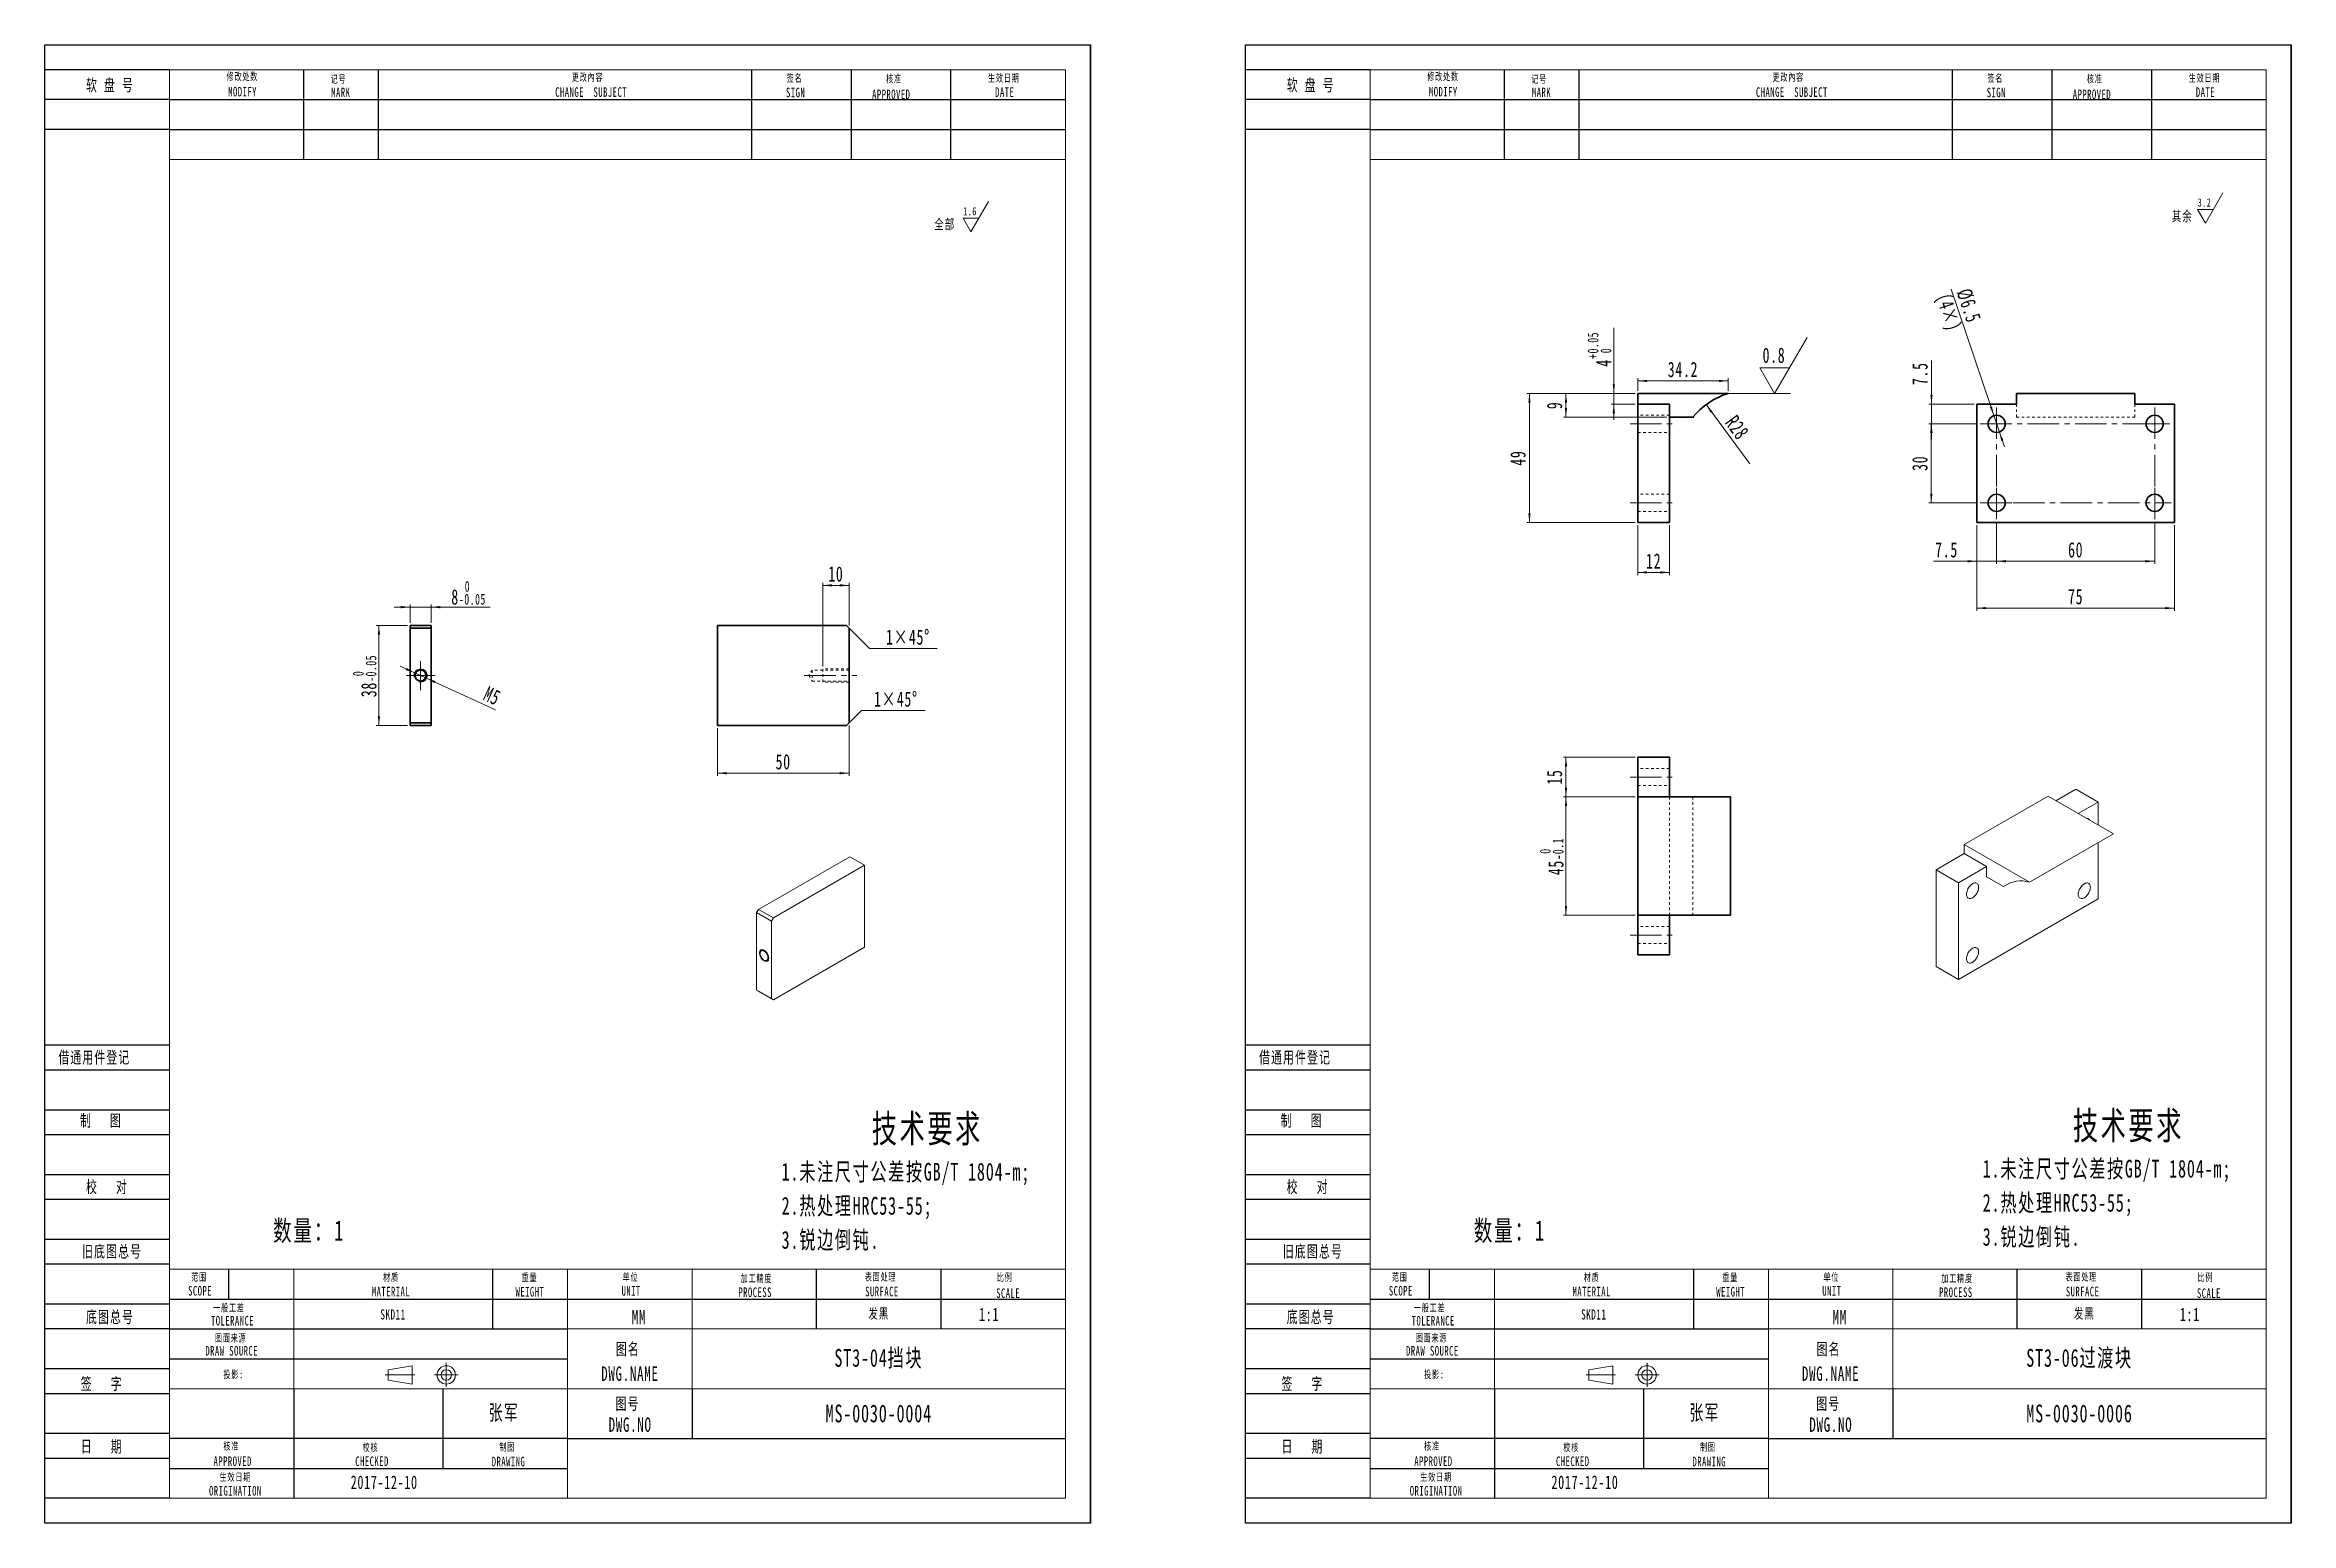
# Model space of a CAD drawing. Header units: millimetres. Extents: x 0 to 8592, y 0 to 561.
# Drawn here: x 1329 to 2181, y 0 to 561 of the extents above; entities that cross this region are included whole.
import ezdxf

# ---------------------------------------------------------------- set-up
doc = ezdxf.new("R2010")
doc.units = ezdxf.units.MM
for name, pattern in [('AD_LTYPE3 0 mm', [16, 11, -1, 1, -1, 1, -1]), ('点画线', [18, 12, -2, 2, -2]), ('虚线', [2, 1, -1])]:
    doc.linetypes.add(name, pattern=pattern)
doc.layers.get('0').update_dxf_attribs({"lineweight": 35})
for name, color, linetype, lineweight in [('ACAD0', 7, 'Continuous', 0), ('ACADA-定位3-标高', 171, 'Continuous', 0), ('ACADA-构件3-柱砼', 9, 'Continuous', 0), ('ACADA-构件8-屋面', 7, 'Continuous', 0), ('EB0', 7, 'Continuous', 35), ('中心线层', 1, '点画线', 18), ('尺寸线层', 3, 'Continuous', 18), ('虚线层', 6, '虚线', 18)]:
    doc.layers.add(name, color=color, linetype=linetype, lineweight=lineweight)
doc.styles.add('标准', font='', dxfattribs={"width": 0.667})
doc.styles.get('标准').set_extended_font_data('宋体')
doc.dimstyles.new('标准', dxfattribs={"dimtxt": 5.779688, "dimasz": 3.5, "dimexe": 1, "dimexo": 1, "dimgap": 1.209086, "dimtad": 1, "dimdec": 1, "dimdsep": 46, "dimtxsty": '标准', "dimblk": '_CAXARROW', "dimcen": 0, "dimdle": 6, "dimazin": 2, "dimtfac": 0.707107, "dimtdec": 3, "dimtmove": 0, "dimatfit": 3, "dimfxl": 1, "dimfrac": 2, "dimtolj": 1, "dimlwd": 18, "dimarcsym": 0})

msp = doc.modelspace()

# ---------------------------------------------------------------- texts
at = {"layer": 'ACADA-定位3-标高', "linetype": 'Continuous', "lineweight": 18, "line_spacing_factor": 1.15057, "style": '标准'}
for s, insert, char_height, width, attachment_point in [('\\T1.1;数量：1', (1415.3, 106.33), 7.715, 38.9526, 7), ('\\T1.1;数量：1', (1871.11, 106.33), 7.715, 38.9526, 7), ('\\T1.1;ST3-04挡块', (1645.22, 62.36), 6.743, 141.736, 5), ('\\T1.1;ST3-06过渡块', (2101.02, 62.36), 6.743, 141.736, 5), ('\\T1.1;MS-0030-0004', (1645.22, 41.58), 6.743, 141.736, 5), ('\\T1.1;MS-0030-0006', (2101.02, 41.58), 6.743, 141.736, 5), ('\\T1.1;2017-12-10', (1444.75, 12.89), 5.0988, 39.173, 7), ('\\T1.1;2017-12-10', (1900.56, 12.89), 5.0988, 39.173, 7)]:
    msp.add_mtext(s, dxfattribs=dict(at, insert=insert, char_height=char_height, width=width, attachment_point=attachment_point))
at = {"layer": 'ACADA-定位3-标高', "linetype": 'AD_LTYPE3 0 mm', "lineweight": 0, "char_height": 5.097, "width": 10.8681, "attachment_point": 7, "line_spacing_factor": 1.15057, "style": '标准'}
for insert in [(1683.26, 76.59), (2139.07, 76.59)]:
    msp.add_mtext('\\T1.1;1:1', dxfattribs=dict(at, insert=insert))
at = {"layer": 'ACADA-构件8-屋面', "linetype": 'Continuous', "lineweight": 18, "line_spacing_factor": 1.15057, "style": '标准'}
for s, insert, char_height, width, attachment_point in [('\\T1.1;软 盘 号', (1344.26, 548.28), 4.5511, 24.9916, 1), ('\\T1.1;修改处数', (1403.6, 549.11), 2.913, 20.7275, 5), ('\\T1.1;记号', (1440.08, 548.12), 2.913, 14.5107, 5), ('\\T1.1;更改內容', (1534.65, 548.86), 2.913, 39.3958, 5), ('\\T1.1;签名', (1613.24, 548.52), 2.913, 14.5107, 5), ('\\T1.1;核准', (1650.97, 548.27), 2.913, 18.6593, 5), ('\\T1.1;生效日期', (1692.65, 548.52), 2.913, 16.5789, 5), ('\\T1.1;软 盘 号', (1800.06, 548.28), 4.5511, 24.9916, 1), ('\\T1.1;修改处数', (1859.41, 549.11), 2.913, 20.7275, 5), ('\\T1.1;记号', (1895.88, 548.12), 2.913, 14.5107, 5), ('\\T1.1;更改內容', (1990.45, 548.86), 2.913, 39.3958, 5), ('\\T1.1;签名', (2069.05, 548.52), 2.913, 14.5107, 5), ('\\T1.1;核准', (2106.78, 548.27), 2.913, 18.6593, 5), ('\\T1.1;生效日期', (2148.46, 548.52), 2.913, 16.5789, 5), ('\\T1.1;MODIFY', (1403.7, 543.49), 3.6408, 16.591, 5), ('\\T1.1;MARK', (1440.99, 543.27), 3.641, 12.4425, 5), ('\\T1.1;CHANGE  SUBJECT', (1536, 543.34), 3.6408, 35.2594, 5), ('\\T1.1;SIGN', (1613.63, 543.18), 3.641, 12.4425, 5), ('\\T1.1;APPROVED', (1649.94, 542.47), 3.6408, 16.591, 5), ('\\T1.1;DATE', (1693.02, 543.34), 3.641, 12.4425, 5), ('\\T1.1;MODIFY', (1859.51, 543.49), 3.6408, 16.591, 5), ('\\T1.1;MARK', (1896.79, 543.27), 3.641, 12.4425, 5), ('\\T1.1;CHANGE  SUBJECT', (1991.81, 543.34), 3.6408, 35.2594, 5), ('\\T1.1;SIGN', (2069.43, 543.18), 3.641, 12.4425, 5), ('\\T1.1;APPROVED', (2105.74, 542.47), 3.6408, 16.591, 5), ('\\T1.1;DATE', (2148.82, 543.34), 3.641, 12.4425, 5), ('\\T1.1;借通用件登记', (1333.77, 179.11), 4.5511, 42.9407, 1), ('\\T1.1;借通用件登记', (1789.58, 179.11), 4.5511, 42.9407, 1), ('\\T1.1;制   图', (1341.96, 155.13), 4.5511, 24.9916, 1), ('\\T1.1;制   图', (1797.77, 155.13), 4.5511, 24.9916, 1), ('\\T1.1;校   对', (1344.26, 129.94), 4.5511, 24.9916, 1), ('\\T1.1;校   对', (1800.06, 129.94), 4.5511, 24.9916, 1), ('\\T1.1;旧底图总号', (1342.79, 105.42), 4.5511, 71.2879, 1), ('\\T1.1;旧底图总号', (1798.6, 105.42), 4.5511, 71.2879, 1), ('\\T1.1;范围', (1387.18, 93.27), 2.913, 9.1903, 5), ('\\T1.1;材质', (1460.02, 93.14), 2.913, 15.0019, 5), ('\\T1.1;重量', (1512.6, 93.16), 2.913, 16.9391, 5), ('\\T1.1;单位', (1550.98, 93.24), 2.913, 13.0647, 5), ('\\T1.1;加工精度', (1598.75, 92.76), 2.913, 18.3844, 5), ('\\T1.1;表面处理', (1645.88, 93.31), 2.913, 18.3844, 5), ('\\T1.1;比例', (1692.99, 93.18), 2.913, 16.6913, 5), ('\\T1.1;范围', (1842.98, 93.27), 2.913, 9.1903, 5), ('\\T1.1;材质', (1915.82, 93.14), 2.913, 15.0019, 5), ('\\T1.1;重量', (1968.4, 93.16), 2.913, 16.9391, 5), ('\\T1.1;单位', (2006.79, 93.24), 2.913, 13.0647, 5), ('\\T1.1;加工精度', (2054.55, 92.76), 2.913, 18.3844, 5), ('\\T1.1;表面处理', (2101.69, 93.31), 2.913, 18.3844, 5), ('\\T1.1;比例', (2148.79, 93.18), 2.913, 16.6913, 5), ('\\T1.1;SCOPE', (1387.57, 88.18), 3.6408, 10.4963, 5), ('\\T1.1;MATERIAL', (1460.03, 87.9), 3.6408, 15.3921, 5), ('\\T1.1;WEIGHT', (1512.77, 87.82), 3.6408, 15.2903, 5), ('\\T1.1;UNIT', (1551.2, 88.16), 3.641, 11.0089, 5), ('\\T1.1;PROCESS', (1598.27, 87.63), 3.6408, 14.676, 5), ('\\T1.1;SURFACE', (1646.4, 87.89), 3.6408, 14.5742, 5), ('\\T1.1;SCALE', (1694.33, 87.27), 3.6408, 15.1339, 5), ('\\T1.1;SCOPE', (1843.38, 88.18), 3.6408, 10.4963, 5), ('\\T1.1;MATERIAL', (1915.83, 87.9), 3.6408, 15.3921, 5), ('\\T1.1;WEIGHT', (1968.58, 87.82), 3.6408, 15.2903, 5), ('\\T1.1;UNIT', (2007.01, 88.16), 3.641, 11.0089, 5), ('\\T1.1;PROCESS', (2054.08, 87.63), 3.6408, 14.676, 5), ('\\T1.1;SURFACE', (2102.2, 87.89), 3.6408, 14.5742, 5), ('\\T1.1;SCALE', (2150.14, 87.27), 3.6408, 15.1339, 5), ('\\T1.1;底图总号', (1344.26, 80.56), 4.551, 24.9916, 1), ('\\T1.1;TOLERANCE', (1399.88, 76.81), 3.6408, 18.4486, 5), ('\\T1.1;一般工差', (1398.5, 81.59), 2.913, 20.3216, 5), ('\\T1.1;   MM', (1550.09, 78.18), 5.4613, 22.3434, 5), ('\\T1.1;底图总号', (1800.06, 80.56), 4.551, 24.9916, 1), ('\\T1.1;TOLERANCE', (1855.69, 76.81), 3.6408, 18.4486, 5), ('\\T1.1;一般工差', (1854.3, 81.59), 2.913, 20.3216, 5), ('\\T1.1;   MM', (2005.9, 78.18), 5.4613, 22.3434, 5), ('\\T1.1;图面来源', (1399.19, 70.15), 2.913, 24.196, 5), ('\\T1.1;图名', (1549.96, 65.83), 4.551, 13.7855, 5), ('\\T1.1;图面来源', (1854.99, 70.15), 2.913, 24.196, 5), ('\\T1.1;图名', (2005.76, 65.83), 4.551, 13.7855, 5), ('\\T1.1;签   字', (1342.28, 55.19), 4.5511, 24.9916, 1), ('\\T1.1;投影:', (1400.25, 56.28), 2.913, 108.913, 5), ('\\T1.1;签   字', (1798.08, 55.19), 4.5511, 24.9916, 1), ('\\T1.1;投影:', (1856.05, 56.28), 2.913, 108.913, 5), ('\\T1.1;张军', (1502.89, 41.66), 5.772, 75.5925, 5), ('\\T1.1;图号', (1549.83, 45.12), 4.551, 22.5029, 5), ('\\T1.1;张军', (1958.69, 41.66), 5.772, 75.5925, 5), ('\\T1.1;图号', (2005.63, 45.12), 4.551, 22.5029, 5), ('\\T1.1;日   期', (1342.28, 31.38), 4.5511, 24.9916, 1), ('\\T1.1;核准', (1399.41, 29.07), 2.913, 16.9391, 5), ('\\T1.1;校核', (1452.25, 28.58), 2.913, 15.0019, 5), ('\\T1.1;制图', (1504.13, 28.7), 2.913, 18.8763, 5), ('\\T1.1;日   期', (1798.08, 31.38), 4.5511, 24.9916, 1), ('\\T1.1;核准', (1855.21, 29.07), 2.913, 16.9391, 5), ('\\T1.1;校核', (1908.06, 28.58), 2.913, 15.0019, 5), ('\\T1.1;制图', (1959.94, 28.7), 2.913, 18.8763, 5), ('\\T1.1;APPROVED', (1399.94, 23.46), 3.6408, 17.0202, 5), ('\\T1.1;生效日期', (1400.94, 17.29), 2.913, 24.196, 5), ('\\T1.1;CHECKED', (1452.84, 23.46), 3.6408, 14.676, 5), ('\\T1.1;DRAWING', (1504.64, 23.34), 3.6408, 14.1672, 5), ('\\T1.1;APPROVED', (1855.75, 23.46), 3.6408, 17.0202, 5), ('\\T1.1;生效日期', (1856.75, 17.29), 2.913, 24.196, 5), ('\\T1.1;CHECKED', (1908.65, 23.46), 3.6408, 14.676, 5), ('\\T1.1;DRAWING', (1960.45, 23.34), 3.6408, 14.1672, 5), ('\\T1.1;ORIGINATION', (1400.97, 12.24), 3.6408, 20.5743, 5), ('\\T1.1;ORIGINATION', (1856.78, 12.24), 3.6408, 20.5743, 5)]:
    msp.add_mtext(s, dxfattribs=dict(at, insert=insert, char_height=char_height, width=width, attachment_point=attachment_point))
at = {"layer": '尺寸线层', "linetype": 'Continuous', "lineweight": 18, "line_spacing_factor": 1.15057, "style": '标准'}
for s, insert, char_height, width, attachment_point in [('\\T1.1;技术要求', (1642.54, 155.08), 10.537, 72.7231, 1), ('\\T1.1;技术要求', (2098.49, 156.23), 10.537, 72.7231, 1), ('\\T1.1;1.未注尺寸公差按GB/T 1804-m;\\P2.热处理HRC53-55;\\P3.锐边倒钝.', (1608.31, 136.79), 6.743, 128.952, 1), ('\\T1.1;1.未注尺寸公差按GB/T 1804-m;\\P2.热处理HRC53-55;\\P3.锐边倒钝.', (2064.26, 137.94), 6.743, 128.952, 1), ('\\T1.1;SKD11', (1460.82, 79.19), 3.8481, 40.532, 5), ('\\T1.1;发黑', (1645.22, 79.37), 3.853, 47.2453, 5), ('\\T1.1;SKD11', (1916.63, 79.19), 3.8481, 40.532, 5), ('\\T1.1;发黑', (2102.84, 79.37), 3.853, 47.2453, 5), ('\\T1.1;DRAW SOURCE', (1399.56, 65.39), 3.6408, 47.2128, 5), ('\\T1.1;DRAW SOURCE', (1855.36, 65.39), 3.6408, 47.2128, 5), ('\\T1.1;DWG.NAME', (1550.73, 56.69), 5.4613, 47.2453, 5), ('\\T1.1;DWG.NAME', (2006.53, 56.69), 5.4613, 47.2453, 5), ('\\T1.1;DWG.NO', (1550.82, 37.33), 5.4613, 47.4484, 5), ('\\T1.1;DWG.NO', (2006.63, 37.33), 5.4613, 47.4484, 5)]:
    msp.add_mtext(s, dxfattribs=dict(at, insert=insert, char_height=char_height, width=width, attachment_point=attachment_point))

# ---------------------------------------------------------------- blocks, each defined once
blk = doc.blocks.new('*X43')
at = {"layer": 'EB0', "linetype": 'Continuous', "lineweight": 18}
for points in [[(1468.99, 322.85), (1465.63, 323.9), (1465.99, 324.7)], [(1473.54, 320.77), (1476.54, 318.92), (1476.91, 319.71)]]:
    blk.add_hatch(color=0, dxfattribs=at).paths.add_polyline_path(points, flags=0)
at = {"layer": 'EB0', "color": 0, "linetype": 'Continuous', "lineweight": 18}
blk.add_line((1499.74, 308.8), (1463.53, 325.34), dxfattribs=at)
at = {"layer": 'EB0', "color": 0, "linetype": 'Continuous', "lineweight": 18, "insert": (1498.49, 314.11), "char_height": 5.78, "width": 11.97, "attachment_point": 5, "rotation": 335.45762, "line_spacing_factor": 1.15057, "style": '标准'}
blk.add_mtext('\\T1.1;M5', dxfattribs=at)
blk = doc.blocks.new('_CAXARROW')
blk.add_hatch(color=0).paths.add_polyline_path([(0, 0), (-1, 0.125), (-1, -0.125)], flags=0)
blk = doc.blocks.new('*X45')
at = {"color": 0, "attachment_point": 1, "rotation": 90, "line_spacing_factor": 1.15057, "style": '标准'}
for s, insert, char_height, width in [('\\T1.1;{\\H0.707107x;-0.05}', (1450.42, 319.42), 5.7797, 20.9352), ('\\T1.1;{\\H0.707107x;0}', (1445.54, 321.61), 5.7797, 20.9352), ('\\T1.1;38', (1448.73, 313.59), 5.78, 33.5106)]:
    blk.add_mtext(s, dxfattribs=dict(at, insert=insert, char_height=char_height, width=width))
blk = doc.blocks.new('*X44')
at = {"layer": 'EB0', "linetype": 'Continuous', "lineweight": 18}
for points in [[(1455.47, 340.81), (1455.91, 337.31), (1455.03, 337.31)], [(1455.47, 302.81), (1455.91, 306.31), (1455.03, 306.31)]]:
    blk.add_hatch(color=0, dxfattribs=at).paths.add_polyline_path(points, flags=0)
at = {"layer": 'EB0', "color": 0, "linetype": 'Continuous', "lineweight": 18}
for p, q in [((1466.27, 340.81), (1454.47, 340.81)), ((1455.47, 340.81), (1455.47, 302.81)), ((1466.27, 302.81), (1454.47, 302.81))]:
    blk.add_line(p, q, dxfattribs=at)
blk.add_blockref('*X45', (0, 0), dxfattribs=at)
blk = doc.blocks.new('*X47')
at = {"color": 0, "attachment_point": 1, "line_spacing_factor": 1.15057, "style": '标准'}
for s, insert, char_height, width in [('\\T1.1;8', (1482.94, 354.54), 5.78, 27.651), ('\\T1.1;{\\H0.707107x;-0.05}', (1485.84, 352.85), 5.7797, 20.9352), ('\\T1.1;{\\H0.707107x;0}', (1488.03, 357.72), 5.7797, 20.9352)]:
    blk.add_mtext(s, dxfattribs=dict(at, insert=insert, char_height=char_height, width=width))
blk = doc.blocks.new('*X46')
at = {"layer": 'EB0', "linetype": 'Continuous', "lineweight": 18}
for points in [[(1467.27, 347.8), (1463.77, 348.23), (1463.77, 347.36)], [(1475.27, 347.8), (1478.77, 348.23), (1478.77, 347.36)]]:
    blk.add_hatch(color=0, dxfattribs=at).paths.add_polyline_path(points, flags=0)
at = {"layer": 'EB0', "color": 0, "linetype": 'Continuous', "lineweight": 18}
for p, q in [((1461.27, 347.8), (1497.7, 347.8)), ((1467.27, 341.81), (1467.27, 348.8)), ((1475.27, 341.81), (1475.27, 348.8))]:
    blk.add_line(p, q, dxfattribs=at)
blk.add_blockref('*X47', (0, 0), dxfattribs=at)
blk = doc.blocks.new('*X48')
at = {"layer": 'EB0', "color": 0, "linetype": 'Continuous', "lineweight": 18}
for p, q in [((0, 0), (4.73, 4.73)), ((4.73, 4.73), (28.85, 4.73))]:
    blk.add_line(p, q, dxfattribs=at)
at = {"layer": 'EB0', "color": 0, "linetype": 'Continuous', "lineweight": 18, "insert": (17.76, 9.04), "char_height": 5.7797, "width": 25.1928, "attachment_point": 5, "line_spacing_factor": 1.15057, "style": '标准'}
blk.add_mtext('\\T1.1;1×45%%D', dxfattribs=at)
blk = doc.blocks.new('*X49')
at = {"layer": 'EB0', "linetype": 'Continuous', "lineweight": 18}
for points in [[(1583.93, 284.74), (1587.43, 285.18), (1587.43, 284.3)], [(1633.93, 284.74), (1630.43, 285.18), (1630.43, 284.3)]]:
    blk.add_hatch(color=0, dxfattribs=at).paths.add_polyline_path(points, flags=0)
at = {"layer": 'EB0', "color": 0, "linetype": 'Continuous', "lineweight": 18}
for p, q in [((1583.93, 301.81), (1583.93, 283.74)), ((1633.93, 302.81), (1633.93, 283.74)), ((1583.93, 284.74), (1633.93, 284.74))]:
    blk.add_line(p, q, dxfattribs=at)
at = {"layer": 'EB0', "color": 0, "linetype": 'Continuous', "lineweight": 18, "insert": (1608.93, 289.05), "char_height": 5.78, "width": 8.2177, "attachment_point": 5, "line_spacing_factor": 1.15057, "style": '标准'}
blk.add_mtext('\\T1.1;50', dxfattribs=at)
blk = doc.blocks.new('*X50')
at = {"layer": 'EB0', "color": 0, "linetype": 'Continuous', "lineweight": 18}
for p, q in [((0, 0), (7.74, -7.74)), ((7.74, -7.74), (33.45, -7.74))]:
    blk.add_line(p, q, dxfattribs=at)
at = {"layer": 'EB0', "color": 0, "linetype": 'Continuous', "lineweight": 18, "insert": (22.35, -3.43), "char_height": 5.7797, "width": 25.1928, "attachment_point": 5, "line_spacing_factor": 1.15057, "style": '标准'}
blk.add_mtext('\\T1.1;1×45%%D', dxfattribs=at)
blk = doc.blocks.new('*X51')
at = {"layer": 'EB0', "linetype": 'Continuous', "lineweight": 18}
for points in [[(1623.93, 356.05), (1627.43, 356.49), (1627.43, 355.62)], [(1633.93, 356.05), (1630.43, 356.49), (1630.43, 355.62)]]:
    blk.add_hatch(color=0, dxfattribs=at).paths.add_polyline_path(points, flags=0)
at = {"layer": 'EB0', "color": 0, "linetype": 'Continuous', "lineweight": 18}
for p, q in [((1623.93, 325.31), (1623.93, 357.05)), ((1623.93, 356.05), (1633.93, 356.05)), ((1633.93, 340.81), (1633.93, 357.05))]:
    blk.add_line(p, q, dxfattribs=at)
at = {"layer": 'EB0', "color": 0, "linetype": 'Continuous', "lineweight": 18, "insert": (1628.93, 360.36), "char_height": 5.78, "width": 8.2177, "attachment_point": 5, "line_spacing_factor": 1.15057, "style": '标准'}
blk.add_mtext('\\T1.1;10', dxfattribs=at)
blk = doc.blocks.new('*X339')
at = {"layer": '尺寸线层', "linetype": 'Continuous', "lineweight": 18}
for p, q in [((7.88, -1.18), (14.52, 10.33)), ((4.86, 4.05), (10.9, 4.05)), ((7.88, -1.18), (4.86, 4.05))]:
    blk.add_line(p, q, dxfattribs=at)
at = {"layer": '尺寸线层', "linetype": 'Continuous', "lineweight": 18, "line_spacing_factor": 1.15057, "style": '标准'}
for s, insert, char_height, width, attachment_point in [('\\T1.1;全部', (-2.08, 1.51), 3.853, 17.1639, 5), ('\\T1.1;1.6', (10.09, 6.64), 3.116, 6.8522, 6)]:
    blk.add_mtext(s, dxfattribs=dict(at, insert=insert, char_height=char_height, width=width, attachment_point=attachment_point))
blk = doc.blocks.new('*X52')
at = {"layer": 'EB0', "linetype": 'Continuous', "lineweight": 18}
for points in [[(1892.21, 428.9), (1892.65, 425.4), (1891.78, 425.4)], [(1892.21, 379.9), (1892.65, 383.4), (1891.78, 383.4)]]:
    blk.add_hatch(color=0, dxfattribs=at).paths.add_polyline_path(points, flags=0)
at = {"layer": 'EB0', "color": 0, "linetype": 'Continuous', "lineweight": 18}
for p, q in [((1932.39, 428.9), (1891.21, 428.9)), ((1892.21, 428.9), (1892.21, 379.9)), ((1932.39, 379.9), (1891.21, 379.9))]:
    blk.add_line(p, q, dxfattribs=at)
at = {"layer": 'EB0', "color": 0, "linetype": 'Continuous', "lineweight": 18, "insert": (1887.9, 404.4), "char_height": 5.78, "width": 8.1856, "attachment_point": 5, "rotation": 90, "line_spacing_factor": 1.15057, "style": '标准'}
blk.add_mtext('\\T1.1;49', dxfattribs=at)
blk = doc.blocks.new('*X53')
at = {"layer": 'EB0', "linetype": 'Continuous', "lineweight": 18}
for points in [[(1933.39, 433.69), (1936.89, 434.13), (1936.89, 433.26)], [(1967.62, 433.69), (1964.12, 434.13), (1964.12, 433.26)]]:
    blk.add_hatch(color=0, dxfattribs=at).paths.add_polyline_path(points, flags=0)
at = {"layer": 'EB0', "color": 0, "linetype": 'Continuous', "lineweight": 18}
for p, q in [((1933.39, 429.9), (1933.39, 434.69)), ((1933.39, 433.69), (1967.62, 433.69)), ((1967.62, 429.9), (1967.62, 434.69))]:
    blk.add_line(p, q, dxfattribs=at)
at = {"layer": 'EB0', "color": 0, "linetype": 'Continuous', "lineweight": 18, "insert": (1950.5, 438), "char_height": 5.78, "width": 17.1678, "attachment_point": 5, "line_spacing_factor": 1.15057, "style": '标准'}
blk.add_mtext('\\T1.1;34.2', dxfattribs=at)
blk = doc.blocks.new('*X55')
at = {"color": 0, "attachment_point": 1, "rotation": 90, "line_spacing_factor": 1.15057, "style": '标准'}
for s, insert, char_height, width in [('\\T1.1;{\\H0.707107x;+0.05}', (1914.31, 442.07), 5.7797, 20.9352), ('\\T1.1;{\\H0.707107x;0}', (1919.19, 444.21), 5.7797, 20.9352), ('\\T1.1;4', (1917.5, 439.08), 5.78, 27.7366)]:
    blk.add_mtext(s, dxfattribs=dict(at, insert=insert, char_height=char_height, width=width))
blk = doc.blocks.new('*X54')
at = {"layer": 'EB0', "linetype": 'Continuous', "lineweight": 18}
for points in [[(1924.24, 428.9), (1923.8, 432.4), (1924.68, 432.4)], [(1924.24, 424.9), (1923.8, 421.4), (1924.68, 421.4)]]:
    blk.add_hatch(color=0, dxfattribs=at).paths.add_polyline_path(points, flags=0)
at = {"layer": 'EB0', "color": 0, "linetype": 'Continuous', "lineweight": 18}
for p, q in [((1924.24, 418.9), (1924.24, 453.88)), ((1932.39, 428.9), (1923.24, 428.9)), ((1932.39, 424.9), (1923.24, 424.9))]:
    blk.add_line(p, q, dxfattribs=at)
blk.add_blockref('*X55', (0, 0), dxfattribs=at)
blk = doc.blocks.new('*X56')
at = {"layer": 'EB0', "linetype": 'Continuous', "lineweight": 18}
blk.add_hatch(color=0, dxfattribs=at).paths.add_polyline_path([(1959.27, 424.69), (1961.7, 422.13), (1961, 421.61)], flags=0)
at = {"layer": 'EB0', "color": 0, "linetype": 'Continuous', "lineweight": 18}
blk.add_line((1959.27, 424.69), (1975.89, 402.15), dxfattribs=at)
at = {"layer": 'EB0', "color": 0, "linetype": 'Continuous', "lineweight": 18, "insert": (1971.05, 415.98), "char_height": 5.78, "width": 24.2394, "attachment_point": 5, "rotation": 306.40086, "line_spacing_factor": 1.15057, "style": '标准'}
blk.add_mtext('\\T1.1;R28', dxfattribs=at)
blk = doc.blocks.new('*X57')
at = {"layer": 'EB0', "linetype": 'Continuous', "lineweight": 18}
for points in [[(1906.09, 428.9), (1905.65, 425.4), (1906.52, 425.4)], [(1906.09, 419.9), (1905.65, 423.4), (1906.52, 423.4)]]:
    blk.add_hatch(color=0, dxfattribs=at).paths.add_polyline_path(points, flags=0)
at = {"layer": 'EB0', "color": 0, "linetype": 'Continuous', "lineweight": 18}
for p, q in [((1932.39, 428.9), (1905.09, 428.9)), ((1906.09, 419.9), (1906.09, 428.9)), ((1944.39, 419.9), (1905.09, 419.9))]:
    blk.add_line(p, q, dxfattribs=at)
at = {"layer": 'EB0', "color": 0, "linetype": 'Continuous', "lineweight": 18, "insert": (1901.78, 424.4), "char_height": 5.78, "width": 3.6623, "attachment_point": 5, "rotation": 90, "line_spacing_factor": 1.15057, "style": '标准'}
blk.add_mtext('\\T1.1;9', dxfattribs=at)
blk = doc.blocks.new('*X58')
at = {"layer": 'EB0', "linetype": 'Continuous', "lineweight": 18}
for points in [[(2044.77, 417.4), (2044.34, 413.9), (2045.21, 413.9)], [(2044.77, 387.4), (2044.34, 390.9), (2045.21, 390.9)]]:
    blk.add_hatch(color=0, dxfattribs=at).paths.add_polyline_path(points, flags=0)
at = {"layer": 'EB0', "color": 0, "linetype": 'Continuous', "lineweight": 18}
for p, q in [((2062.32, 417.4), (2043.77, 417.4)), ((2044.77, 387.4), (2044.77, 417.4)), ((2062.32, 387.4), (2043.77, 387.4))]:
    blk.add_line(p, q, dxfattribs=at)
at = {"layer": 'EB0', "color": 0, "linetype": 'Continuous', "lineweight": 18, "insert": (2040.46, 402.4), "char_height": 5.78, "width": 8.2177, "attachment_point": 5, "rotation": 90, "line_spacing_factor": 1.15057, "style": '标准'}
blk.add_mtext('\\T1.1;30', dxfattribs=at)
blk = doc.blocks.new('*X59')
at = {"layer": 'EB0', "linetype": 'Continuous', "lineweight": 18}
for points in [[(2069.57, 365.22), (2073.07, 365.65), (2073.07, 364.78)], [(2129.57, 365.22), (2126.07, 365.65), (2126.07, 364.78)]]:
    blk.add_hatch(color=0, dxfattribs=at).paths.add_polyline_path(points, flags=0)
at = {"layer": 'EB0', "color": 0, "linetype": 'Continuous', "lineweight": 18}
for p, q in [((2069.57, 380.15), (2069.57, 364.22)), ((2129.57, 380.15), (2129.57, 364.22)), ((2069.57, 365.22), (2129.57, 365.22))]:
    blk.add_line(p, q, dxfattribs=at)
at = {"layer": 'EB0', "color": 0, "linetype": 'Continuous', "lineweight": 18, "insert": (2099.57, 369.53), "char_height": 5.78, "width": 8.2177, "attachment_point": 5, "line_spacing_factor": 1.15057, "style": '标准'}
blk.add_mtext('\\T1.1;60', dxfattribs=at)
blk = doc.blocks.new('*X60')
at = {"layer": 'EB0', "linetype": 'Continuous', "lineweight": 18}
for points in [[(2044.83, 424.9), (2044.39, 428.4), (2045.27, 428.4)], [(2044.83, 417.4), (2044.39, 413.9), (2045.27, 413.9)]]:
    blk.add_hatch(color=0, dxfattribs=at).paths.add_polyline_path(points, flags=0)
at = {"layer": 'EB0', "color": 0, "linetype": 'Continuous', "lineweight": 18}
for p, q in [((2044.83, 411.4), (2044.83, 441.43)), ((2061.07, 424.9), (2043.83, 424.9)), ((2062.32, 417.4), (2043.83, 417.4))]:
    blk.add_line(p, q, dxfattribs=at)
at = {"layer": 'EB0', "color": 0, "linetype": 'Continuous', "lineweight": 18, "insert": (2040.52, 436.42), "char_height": 5.78, "width": 12.6446, "attachment_point": 5, "rotation": 90, "line_spacing_factor": 1.15057, "style": '标准'}
blk.add_mtext('\\T1.1;7.5', dxfattribs=at)
blk = doc.blocks.new('*X61')
at = {"layer": 'EB0', "linetype": 'Continuous', "lineweight": 18}
for points in [[(2062.07, 347.42), (2065.57, 347.85), (2065.57, 346.98)], [(2137.07, 347.42), (2133.57, 347.85), (2133.57, 346.98)]]:
    blk.add_hatch(color=0, dxfattribs=at).paths.add_polyline_path(points, flags=0)
at = {"layer": 'EB0', "color": 0, "linetype": 'Continuous', "lineweight": 18}
for p, q in [((2062.07, 378.9), (2062.07, 346.42)), ((2137.07, 378.9), (2137.07, 346.42)), ((2062.07, 347.42), (2137.07, 347.42))]:
    blk.add_line(p, q, dxfattribs=at)
at = {"layer": 'EB0', "color": 0, "linetype": 'Continuous', "lineweight": 18, "insert": (2099.57, 351.73), "char_height": 5.78, "width": 8.1213, "attachment_point": 5, "line_spacing_factor": 1.15057, "style": '标准'}
blk.add_mtext('\\T1.1;75', dxfattribs=at)
blk = doc.blocks.new('*X62')
at = {"layer": 'EB0', "linetype": 'Continuous', "lineweight": 18}
for points in [[(2068.53, 420.48), (2067.82, 423.94), (2067, 423.66)], [(2070.61, 414.33), (2072.15, 411.15), (2071.32, 410.87)]]:
    blk.add_hatch(color=0, dxfattribs=at).paths.add_polyline_path(points, flags=0)
at = {"layer": 'EB0', "color": 0, "linetype": 'Continuous', "lineweight": 18}
blk.add_line((2052.29, 468.53), (2072.54, 408.64), dxfattribs=at)
at = {"layer": 'EB0', "color": 0, "linetype": 'Continuous', "lineweight": 18, "attachment_point": 5, "rotation": 288.68246, "line_spacing_factor": 1.15057, "style": '标准'}
for s, insert, char_height, width in [('\\T1.1;(4×)', (2050.78, 459.52), 5.78, 52.4386), ('\\T1.1;%%C6.5', (2058.95, 462.28), 5.7797, 42.8067)]:
    blk.add_mtext(s, dxfattribs=dict(at, insert=insert, char_height=char_height, width=width))
blk = doc.blocks.new('*X63')
at = {"layer": 'EB0', "linetype": 'Continuous', "lineweight": 18}
for points in [[(1933.39, 360.98), (1936.89, 360.54), (1936.89, 361.41)], [(1945.39, 360.98), (1941.89, 360.54), (1941.89, 361.41)]]:
    blk.add_hatch(color=0, dxfattribs=at).paths.add_polyline_path(points, flags=0)
at = {"layer": 'EB0', "color": 0, "linetype": 'Continuous', "lineweight": 18}
for p, q in [((1933.39, 378.9), (1933.39, 359.98)), ((1945.39, 378.9), (1945.39, 359.98)), ((1945.39, 360.98), (1933.39, 360.98))]:
    blk.add_line(p, q, dxfattribs=at)
at = {"layer": 'EB0', "color": 0, "linetype": 'Continuous', "lineweight": 18, "insert": (1939.39, 365.29), "char_height": 5.78, "width": 8.1213, "attachment_point": 5, "line_spacing_factor": 1.15057, "style": '标准'}
blk.add_mtext('\\T1.1;12', dxfattribs=at)
blk = doc.blocks.new('*X64')
at = {"layer": 'EB0', "linetype": 'Continuous', "lineweight": 18}
for points in [[(1906.09, 290.77), (1906.52, 287.27), (1905.65, 287.27)], [(1906.09, 275.77), (1906.52, 279.27), (1905.65, 279.27)]]:
    blk.add_hatch(color=0, dxfattribs=at).paths.add_polyline_path(points, flags=0)
at = {"layer": 'EB0', "color": 0, "linetype": 'Continuous', "lineweight": 18}
for p, q in [((1932.39, 290.77), (1905.09, 290.77)), ((1906.09, 290.77), (1906.09, 275.77)), ((1932.39, 275.77), (1905.09, 275.77))]:
    blk.add_line(p, q, dxfattribs=at)
at = {"layer": 'EB0', "color": 0, "linetype": 'Continuous', "lineweight": 18, "insert": (1901.78, 283.27), "char_height": 5.78, "width": 8.1213, "attachment_point": 5, "rotation": 90, "line_spacing_factor": 1.15057, "style": '标准'}
blk.add_mtext('\\T1.1;15', dxfattribs=at)
blk = doc.blocks.new('*X66')
at = {"color": 0, "attachment_point": 1, "rotation": 90, "line_spacing_factor": 1.15057, "style": '标准'}
for s, insert, char_height, width in [('\\T1.1;{\\H0.707107x;-0.1}', (1901.04, 251.95), 5.7797, 16.6706), ('\\T1.1;{\\H0.707107x;0}', (1896.16, 254.14), 5.7797, 16.6706), ('\\T1.1;45', (1899.34, 245.99), 5.78, 29.5031)]:
    blk.add_mtext(s, dxfattribs=dict(at, insert=insert, char_height=char_height, width=width))
blk = doc.blocks.new('*X65')
at = {"layer": 'EB0', "linetype": 'Continuous', "lineweight": 18}
for points in [[(1906.09, 275.77), (1905.65, 272.27), (1906.52, 272.27)], [(1906.09, 230.77), (1905.65, 234.27), (1906.52, 234.27)]]:
    blk.add_hatch(color=0, dxfattribs=at).paths.add_polyline_path(points, flags=0)
at = {"layer": 'EB0', "color": 0, "linetype": 'Continuous', "lineweight": 18}
for p, q in [((1932.39, 275.77), (1905.09, 275.77)), ((1906.09, 230.77), (1906.09, 275.77)), ((1932.39, 230.77), (1905.09, 230.77))]:
    blk.add_line(p, q, dxfattribs=at)
blk.add_blockref('*X66', (0, 0), dxfattribs=at)
blk = doc.blocks.new('*X110')
at = {"layer": '尺寸线层', "color": 0, "linetype": 'Continuous', "lineweight": 18}
for p, q in [((0, 0), (12.32, 21.33)), ((0, 0), (-5.6, 9.7)), ((-5.6, 9.7), (5.6, 9.7)), ((-17.67, 0), (6, 0))]:
    blk.add_line(p, q, dxfattribs=at)
at = {"layer": '尺寸线层', "color": 0, "linetype": 'Continuous', "lineweight": 18, "insert": (4.08, 14.5), "char_height": 5.78, "width": 12.6767, "attachment_point": 6, "line_spacing_factor": 1.15057, "style": '标准'}
blk.add_mtext('\\T1.1;0.8', dxfattribs=at)
blk = doc.blocks.new('*X112')
at = {"layer": 'EB0', "linetype": 'Continuous', "lineweight": 18}
for points in [[(2062.07, 365.22), (2058.57, 365.65), (2058.57, 364.78)], [(2069.57, 365.22), (2073.07, 365.65), (2073.07, 364.78)]]:
    blk.add_hatch(color=0, dxfattribs=at).paths.add_polyline_path(points, flags=0)
at = {"layer": 'EB0', "color": 0, "linetype": 'Continuous', "lineweight": 18}
for p, q in [((2062.07, 378.9), (2062.07, 364.22)), ((2069.57, 380.15), (2069.57, 364.22)), ((2045.55, 365.22), (2075.57, 365.22))]:
    blk.add_line(p, q, dxfattribs=at)
at = {"layer": 'EB0', "color": 0, "linetype": 'Continuous', "lineweight": 18, "insert": (2050.56, 369.53), "char_height": 5.78, "width": 12.6446, "attachment_point": 5, "line_spacing_factor": 1.15057, "style": '标准'}
blk.add_mtext('\\T1.1;7.5', dxfattribs=at)
blk = doc.blocks.new('*X336')
at = {"layer": '尺寸线层', "linetype": 'Continuous', "lineweight": 18}
for p, q in [((0, 0), (6.64, 11.5)), ((-3.02, 5.23), (3.02, 5.23)), ((0, 0), (-3.02, 5.23))]:
    blk.add_line(p, q, dxfattribs=at)
at = {"layer": '尺寸线层', "linetype": 'Continuous', "lineweight": 18, "line_spacing_factor": 1.15057, "style": '标准'}
for s, insert, char_height, width, attachment_point in [('\\T1.1;3.2', (2.19, 7.82), 3.116, 6.8178, 6), ('\\T1.1;其余', (-8.81, 2.45), 3.853, 16.7863, 5)]:
    blk.add_mtext(s, dxfattribs=dict(at, insert=insert, char_height=char_height, width=width, attachment_point=attachment_point))

# ---------------------------------------------------------------- dimensions: what is measured, and where the dimension line sits
at = {"layer": '尺寸线层'}
dim = msp.add_diameter_dim_2p(p1=(2070.61, 414.33), p2=(2068.53, 420.48), dimstyle='标准', override={"dimpost": '%%C<>\\X(4×)', "dimsah": 1, "dimtmove": 2, "dimtfill": 1, "dimtzin": 8}, dxfattribs=at)
dim.commit()
dim.dimension.update_dxf_attribs({"geometry": '*X62', "text_midpoint": (2054.87, 460.9), "dimtype": 163})
for base, p1, p2, override, picture, middle in [((1924.24, 428.9), (1933.39, 424.9), (1933.39, 428.9), {"dimsah": 1, "dimtol": 1, "dimtp": 0.05, "dimtm": 0, "dimtfill": 1, "dimtzin": 8}, '*X54', (1924.24, 445.91)), ((2044.83, 424.9), (2063.32, 417.4), (2062.07, 424.9), {"dimsah": 1, "dimtfill": 1, "dimtzin": 8}, '*X60', (2044.83, 436.42)), ((1892.21, 379.9), (1933.39, 428.9), (1933.39, 379.9), {"dimsah": 1, "dimtfill": 1, "dimtzin": 8}, '*X52', (1892.21, 404.4)), ((1906.09, 428.9), (1945.39, 419.9), (1933.39, 428.9), {"dimsah": 1, "dimtfill": 1, "dimtzin": 8}, '*X57', (1906.09, 424.4)), ((2044.77, 417.4), (2063.32, 387.4), (2063.32, 417.4), {"dimsah": 1, "dimtfill": 1, "dimtzin": 8}, '*X58', (2044.77, 402.4)), ((1455.47, 302.81), (1467.27, 340.81), (1467.27, 302.81), {"dimsah": 1, "dimtol": 1, "dimtp": 0, "dimtm": 0.05, "dimtfill": 1, "dimtzin": 8}, '*X44', (1455.47, 321.81)), ((1906.09, 275.77), (1933.39, 290.77), (1933.39, 275.77), {"dimsah": 1, "dimtfill": 1, "dimtzin": 8}, '*X64', (1906.09, 283.27)), ((1906.09, 275.77), (1933.39, 230.77), (1933.39, 275.77), {"dimsah": 1, "dimtol": 1, "dimtp": 0, "dimtm": 0.1, "dimtfill": 1, "dimtzin": 8}, '*X65', (1906.09, 253.27))]:
    dim = msp.add_linear_dim(base=base, p1=p1, p2=p2, angle=90, dimstyle='标准', override=override, dxfattribs=at)
    dim.commit()
    dim.dimension.update_dxf_attribs({"geometry": picture, "text_midpoint": middle})
for base, p1, p2, override, picture, middle in [((1967.62, 433.69), (1933.39, 428.9), (1967.62, 428.9), {"dimsah": 1, "dimtfill": 1, "dimtzin": 8}, '*X53', (1950.5, 433.69)), ((1933.39, 360.98), (1945.39, 379.9), (1933.39, 379.9), {"dimsah": 1, "dimtfill": 1, "dimtzin": 8}, '*X63', (1939.39, 360.98)), ((2069.57, 365.22), (2062.07, 379.9), (2069.57, 381.15), {"dimsah": 1, "dimtfill": 1, "dimtzin": 8}, '*X112', (2050.56, 365.22)), ((2137.07, 347.42), (2062.07, 379.9), (2137.07, 379.9), {"dimsah": 1, "dimtfill": 1, "dimtzin": 8}, '*X61', (2099.57, 347.42)), ((2129.57, 365.22), (2069.57, 381.15), (2129.57, 381.15), {"dimsah": 1, "dimtfill": 1, "dimtzin": 8}, '*X59', (2099.57, 365.22)), ((1633.93, 356.05), (1623.93, 324.31), (1633.93, 339.81), {"dimsah": 1, "dimtfill": 1, "dimtzin": 8}, '*X51', (1628.93, 356.05)), ((1475.27, 347.8), (1467.27, 340.81), (1475.27, 340.81), {"dimsah": 1, "dimtol": 1, "dimtp": 0, "dimtm": 0.05, "dimtfill": 1, "dimtzin": 8}, '*X46', (1489.73, 347.8)), ((1633.93, 284.74), (1583.93, 302.81), (1633.93, 303.81), {"dimsah": 1, "dimtfill": 1, "dimtzin": 8}, '*X49', (1608.93, 284.74))]:
    dim = msp.add_linear_dim(base=base, p1=p1, p2=p2, dimstyle='标准', override=override, dxfattribs=at)
    dim.commit()
    dim.dimension.update_dxf_attribs({"geometry": picture, "text_midpoint": middle})
dim = msp.add_radius_dim(center=(1975.89, 402.15), mpoint=(1959.27, 424.69), dimstyle='标准', override={"dimpost": 'R<>', "dimsah": 1, "dimtmove": 2, "dimtfill": 1, "dimtzin": 8}, dxfattribs=at)
dim.commit()
dim.dimension.update_dxf_attribs({"geometry": '*X56', "text_midpoint": (1967.58, 413.42)})
dim = msp.add_diameter_dim_2p(p1=(1468.99, 322.85), p2=(1473.54, 320.77), text='M5', dimstyle='标准', override={"dimpost": '%%C<>', "dimsah": 1, "dimtmove": 2, "dimtfill": 1}, dxfattribs=at)
dim.commit()
dim.dimension.update_dxf_attribs({"geometry": '*X43', "text_midpoint": (1496.7, 310.19), "dimtype": 163})

# ---------------------------------------------------------------- linework, layer by layer
at = {"layer": 'ACAD0', "linetype": 'Continuous', "lineweight": 0}
for p, q in [((1375.92, 9.45), (1375.92, 551.83)), ((1375.92, 551.83), (1716.08, 551.83)), ((1716.08, 551.83), (1716.08, 9.45)), ((1831.73, 9.45), (1831.73, 551.83)), ((1831.73, 551.83), (2171.89, 551.83)), ((2171.89, 551.83), (2171.89, 9.45)), ((1375.92, 517.81), (1716.08, 517.81)), ((1831.73, 517.81), (2171.89, 517.81)), ((1375.92, 96.38), (1716.08, 96.38)), ((1423.16, 51.02), (1423.16, 96.38)), ((1527.1, 9.45), (1527.1, 96.38)), ((1574.35, 51.02), (1574.35, 96.38)), ((1831.73, 96.38), (2171.89, 96.38)), ((1878.97, 51.02), (1878.97, 96.38)), ((1982.91, 9.45), (1982.91, 96.38)), ((2030.16, 51.02), (2030.16, 96.38)), ((1527.1, 73.7), (1716.08, 73.7)), ((1982.91, 73.7), (2171.89, 73.7)), ((1375.92, 51.02), (1716.08, 51.02)), ((1831.73, 51.02), (2171.89, 51.02)), ((1375.92, 9.45), (1716.08, 9.45)), ((1831.73, 9.45), (2171.89, 9.45))]:
    msp.add_line(p, q, dxfattribs=at)
at = {"layer": 'ACAD0', "color": 7, "linetype": 'Continuous', "lineweight": 15}
for p, q in [((2057.25, 257.66), (2089.07, 276.03)), ((2113.9, 261.69), (2089.07, 276.03)), ((2092.07, 274.29), (2099.68, 278.68)), ((2099.68, 278.68), (2108.16, 273.78)), ((2100.56, 269.4), (2108.16, 273.78)), ((2108.16, 265.01), (2108.16, 273.78)), ((2057.25, 254.19), (2057.25, 257.66)), ((2057.25, 257.66), (2082.08, 243.33)), ((2082.08, 243.33), (2113.9, 261.69)), ((2108.16, 237.04), (2108.16, 258.38)), ((1599.55, 233.04), (1634.2, 253.04)), ((1605.21, 229.77), (1639.85, 249.77)), ((1639.85, 249.77), (1634.2, 253.04)), ((1639.85, 218.74), (1639.85, 249.77)), ((2046.64, 248.07), (2057.25, 254.19)), ((2046.64, 248.07), (2055.13, 243.17)), ((2046.64, 248.07), (2046.64, 211.32)), ((2055.13, 243.17), (2065.73, 249.29)), ((2057.25, 254.19), (2065.73, 249.29)), ((2065.73, 249.29), (2065.73, 245.41)), ((2055.13, 206.42), (2055.13, 243.17)), ((2072.22, 241.67), (2065.73, 245.41)), ((2072.22, 241.67), (2074.75, 243.13)), ((1598.84, 231.81), (1599.55, 233.04)), ((1604.5, 228.54), (1598.84, 231.81)), ((1598.84, 231.81), (1598.84, 202.41)), ((1599.55, 233.04), (1605.21, 229.77)), ((2055.13, 206.42), (2108.16, 237.04)), ((1605.21, 229.77), (1604.5, 228.54)), ((1604.5, 199.15), (1604.5, 228.54)), ((1605.21, 198.74), (1639.85, 218.74)), ((2046.64, 211.32), (2055.13, 206.42)), ((1598.84, 202.41), (1604.5, 199.15)), ((1599.55, 202.01), (1598.84, 202.41)), ((1605.21, 198.74), (1599.55, 202.01)), ((1604.5, 199.15), (1605.21, 198.74))]:
    msp.add_line(p, q, dxfattribs=at)
for points in [[(2060.43, 237.45), (2060.1, 237.29), (2059.78, 237.19), (2059.48, 237.14), (2059.19, 237.16), (2058.93, 237.23), (2058.69, 237.37), (2058.5, 237.56), (2058.34, 237.8), (2058.23, 238.09), (2058.16, 238.42), (2058.13, 238.78), (2058.16, 239.17), (2058.23, 239.58), (2058.34, 240), (2058.5, 240.42), (2058.69, 240.84), (2058.93, 241.24), (2059.19, 241.62), (2059.48, 241.97), (2059.78, 242.28), (2060.1, 242.54), (2060.43, 242.76), (2060.76, 242.92), (2061.08, 243.03), (2061.39, 243.07), (2061.67, 243.06), (2061.94, 242.98), (2062.17, 242.85), (2062.36, 242.66), (2062.52, 242.42), (2062.64, 242.13), (2062.71, 241.8), (2062.73, 241.43), (2062.71, 241.04), (2062.64, 240.63), (2062.52, 240.21), (2062.36, 239.79), (2062.17, 239.37), (2061.94, 238.97), (2061.67, 238.59), (2061.39, 238.24), (2061.08, 237.93), (2060.76, 237.67), (2060.43, 237.45)], [(2102.86, 237.45), (2102.53, 237.29), (2102.21, 237.18), (2101.9, 237.14), (2101.62, 237.15), (2101.35, 237.23), (2101.12, 237.36), (2100.92, 237.55), (2100.77, 237.79), (2100.65, 238.08), (2100.58, 238.41), (2100.56, 238.78), (2100.58, 239.17), (2100.65, 239.58), (2100.77, 240), (2100.92, 240.42), (2101.12, 240.84), (2101.35, 241.24), (2101.62, 241.62), (2101.9, 241.97), (2102.21, 242.27), (2102.53, 242.54), (2102.86, 242.76), (2103.18, 242.92), (2103.51, 243.02), (2103.81, 243.07), (2104.1, 243.05), (2104.36, 242.98), (2104.59, 242.84), (2104.79, 242.65), (2104.95, 242.41), (2105.06, 242.12), (2105.13, 241.79), (2105.16, 241.43), (2105.13, 241.04), (2105.06, 240.63), (2104.95, 240.21), (2104.79, 239.78), (2104.59, 239.37), (2104.36, 238.97), (2104.1, 238.59), (2103.81, 238.24), (2103.51, 237.93), (2103.18, 237.66), (2102.86, 237.45)], [(1603.16, 214.62), (1603.14, 214.88), (1603.09, 215.15), (1603.02, 215.43), (1602.91, 215.71), (1602.78, 215.99), (1602.62, 216.25), (1602.44, 216.5), (1602.25, 216.72), (1602.05, 216.92), (1601.83, 217.09), (1601.62, 217.22), (1601.4, 217.32), (1601.19, 217.38), (1600.99, 217.4), (1600.81, 217.37), (1600.64, 217.31), (1600.5, 217.21), (1600.38, 217.07), (1600.28, 216.89), (1600.22, 216.69), (1600.19, 216.46), (1600.19, 216.21), (1600.22, 215.94), (1600.28, 215.67), (1600.38, 215.39), (1600.5, 215.11), (1600.64, 214.84), (1600.81, 214.58), (1600.99, 214.35), (1601.19, 214.13), (1601.4, 213.95), (1601.62, 213.8), (1601.83, 213.68), (1602.05, 213.6), (1602.25, 213.57), (1602.44, 213.57), (1602.62, 213.61), (1602.78, 213.7), (1602.91, 213.82), (1603.02, 213.98), (1603.09, 214.16), (1603.14, 214.38), (1603.16, 214.62)], [(2060.43, 212.96), (2060.1, 212.79), (2059.78, 212.69), (2059.48, 212.64), (2059.19, 212.66), (2058.93, 212.74), (2058.69, 212.87), (2058.5, 213.06), (2058.34, 213.3), (2058.23, 213.59), (2058.16, 213.92), (2058.13, 214.28), (2058.16, 214.67), (2058.23, 215.08), (2058.34, 215.51), (2058.5, 215.93), (2058.69, 216.35), (2058.93, 216.75), (2059.19, 217.13), (2059.48, 217.47), (2059.78, 217.78), (2060.1, 218.05), (2060.43, 218.26), (2060.76, 218.43), (2061.08, 218.53), (2061.39, 218.57), (2061.67, 218.56), (2061.94, 218.48), (2062.17, 218.35), (2062.36, 218.16), (2062.52, 217.92), (2062.64, 217.63), (2062.71, 217.3), (2062.73, 216.94), (2062.71, 216.55), (2062.64, 216.14), (2062.52, 215.71), (2062.36, 215.29), (2062.17, 214.87), (2061.94, 214.47), (2061.67, 214.09), (2061.39, 213.75), (2061.08, 213.44), (2060.76, 213.17), (2060.43, 212.96)]]:
    msp.add_lwpolyline(points, dxfattribs=at)
at = {"layer": 'ACAD0', "color": 7, "linetype": 'Continuous', "lineweight": 0}
msp.add_lwpolyline([(1601.67, 213.44), (1600.99, 213.98), (1600.42, 214.76), (1600.04, 215.64), (1599.9, 216.5), (1600.04, 217.2), (1600.42, 217.64), (1600.99, 217.76), (1601.67, 217.52), (1602.35, 216.98), (1602.92, 216.2), (1603.3, 215.32), (1603.44, 214.46), (1603.3, 213.76), (1602.92, 213.31), (1602.35, 213.2), (1601.67, 213.44)], dxfattribs=at)
msp.add_arc((1471.27, 321.81), 2.5, 255, 195, dxfattribs=at)
at = {"layer": 'ACAD0', "color": 7, "linetype": 'Continuous', "lineweight": 15}
for centre, radius, start, end in [((2103.88, 266.38), 1.19, 23.20128, 96.80409), ((2078.75, 232.94), 10.91, 72.23939, 126.81277)]:
    msp.add_arc(centre, radius, start, end, dxfattribs=at)
at = {"layer": 'ACADA-构件3-柱砼', "linetype": 'ByBlock', "lineweight": -2, "ltscale": 0.2}
for p, q in [((1328.67, 0), (1328.67, 561.27)), ((1328.67, 561.27), (1725.53, 561.27)), ((1725.53, 0), (1725.53, 561.27)), ((1725.53, 561.27), (1725.53, 0)), ((1784.48, 0), (1784.48, 561.27)), ((1784.48, 561.27), (2181.34, 561.27)), ((2181.34, 0), (2181.34, 561.27)), ((2181.34, 561.27), (2181.34, 0)), ((1375.92, 551.83), (1328.67, 551.83)), ((1426.94, 517.81), (1426.94, 551.83)), ((1455.29, 517.81), (1455.29, 551.83)), ((1597.03, 517.81), (1597.03, 551.83)), ((1634.82, 517.81), (1634.82, 551.83)), ((1672.62, 517.81), (1672.62, 551.83)), ((1831.73, 551.83), (1784.48, 551.83)), ((1882.75, 517.81), (1882.75, 551.83)), ((1911.1, 517.81), (1911.1, 551.83)), ((2052.83, 517.81), (2052.83, 551.83)), ((2090.63, 517.81), (2090.63, 551.83)), ((2128.43, 517.81), (2128.43, 551.83)), ((1375.92, 540.49), (1328.67, 540.49)), ((1375.92, 540.49), (1716.08, 540.49)), ((1831.73, 540.49), (1784.48, 540.49)), ((1831.73, 540.49), (2171.89, 540.49)), ((1375.92, 529.15), (1328.67, 529.15)), ((1375.92, 529.15), (1716.08, 529.15)), ((1831.73, 529.15), (1784.48, 529.15)), ((1831.73, 529.15), (2171.89, 529.15)), ((1375.92, 181.42), (1328.67, 181.42)), ((1831.73, 181.42), (1784.48, 181.42)), ((1375.92, 171.97), (1328.67, 171.97)), ((1831.73, 171.97), (1784.48, 171.97)), ((1375.92, 156.85), (1328.67, 156.85)), ((1831.73, 156.85), (1784.48, 156.85)), ((1375.92, 147.41), (1328.67, 147.41)), ((1831.73, 147.41), (1784.48, 147.41)), ((1375.92, 132.29), (1328.67, 132.29)), ((1831.73, 132.29), (1784.48, 132.29)), ((1375.92, 122.84), (1328.67, 122.84)), ((1831.73, 122.84), (1784.48, 122.84)), ((1375.92, 107.72), (1328.67, 107.72)), ((1831.73, 107.72), (1784.48, 107.72)), ((1375.92, 98.27), (1328.67, 98.27)), ((1398.33, 96.4), (1398.33, 85.04)), ((1498.76, 73.7), (1498.76, 96.38)), ((1621.59, 73.7), (1621.59, 96.38)), ((1668.84, 73.7), (1668.84, 96.38)), ((1831.73, 98.27), (1784.48, 98.27)), ((1854.14, 96.4), (1854.14, 85.04)), ((1954.56, 73.7), (1954.56, 96.38)), ((2077.4, 73.7), (2077.4, 96.38)), ((2124.65, 73.7), (2124.65, 96.38)), ((1375.92, 83.15), (1328.67, 83.15)), ((1375.92, 85.04), (1716.08, 85.04)), ((1831.73, 83.15), (1784.48, 83.15)), ((1831.73, 85.04), (2171.89, 85.04)), ((1375.92, 73.7), (1328.67, 73.7)), ((1375.92, 73.7), (1527.1, 73.7)), ((1831.73, 73.7), (1784.48, 73.7)), ((1831.73, 73.7), (1982.91, 73.7)), ((1375.92, 62.36), (1527.1, 62.36)), ((1831.73, 62.36), (1982.91, 62.36)), ((1375.92, 58.58), (1328.67, 58.58)), ((1831.73, 58.58), (1784.48, 58.58)), ((1375.92, 49.14), (1328.67, 49.14)), ((1423.16, 51.02), (1423.16, 9.45)), ((1479.86, 20.79), (1479.86, 51.02)), ((1574.35, 51.02), (1574.35, 32.13)), ((1831.73, 49.14), (1784.48, 49.14)), ((1878.97, 51.02), (1878.97, 9.45)), ((1935.67, 20.79), (1935.67, 51.02)), ((2030.16, 51.02), (2030.16, 32.13)), ((1375.92, 34.02), (1328.67, 34.02)), ((1527.1, 32.13), (1375.92, 32.13)), ((1527.1, 32.13), (1716.08, 32.13)), ((1831.73, 34.02), (1784.48, 34.02)), ((1982.91, 32.13), (1831.73, 32.13)), ((1982.91, 32.13), (2171.89, 32.13)), ((1375.92, 24.57), (1328.67, 24.57)), ((1375.92, 20.79), (1527.1, 20.79)), ((1831.73, 24.57), (1784.48, 24.57)), ((1831.73, 20.79), (1982.91, 20.79)), ((1375.92, 9.45), (1328.67, 9.45)), ((1831.73, 9.45), (1784.48, 9.45)), ((1725.53, 0), (1328.67, 0)), ((2181.34, 0), (1784.48, 0))]:
    msp.add_line(p, q, dxfattribs=at)
at = {"layer": 'ACADA-构件8-屋面', "linetype": 'Continuous', "lineweight": 18}
for p, q in [((1458.94, 58.24), (1468.05, 59.75)), ((1468.05, 59.75), (1468.05, 52.77)), ((1481.05, 51.71), (1481.05, 60.81)), ((1914.75, 58.24), (1923.85, 59.75)), ((1923.85, 59.75), (1923.85, 52.77)), ((1936.86, 51.71), (1936.86, 60.81)), ((1457.88, 56.26), (1469.11, 56.26)), ((1458.94, 58.24), (1458.94, 54.28)), ((1458.94, 54.28), (1468.05, 52.77)), ((1476.5, 56.26), (1485.6, 56.26)), ((1913.69, 56.26), (1924.92, 56.26)), ((1914.75, 58.24), (1914.75, 54.28)), ((1914.75, 54.28), (1923.85, 52.77)), ((1932.31, 56.26), (1941.4, 56.26))]:
    msp.add_line(p, q, dxfattribs=at)
for centre, radius in [((1481.05, 56.26), 3.49), ((1936.86, 56.26), 3.49), ((1481.05, 56.26), 1.98), ((1936.86, 56.26), 1.98)]:
    msp.add_circle(centre, radius, dxfattribs=at)
at = {"layer": 'EB0'}
for p, q in [((1933.39, 424.9), (1933.39, 428.9)), ((1933.39, 428.9), (1967.62, 428.9)), ((2122.07, 428.9), (2077.07, 428.9)), ((2077.07, 428.9), (2077.07, 424.9)), ((2122.07, 424.9), (2122.07, 428.9)), ((1933.39, 424.9), (1933.39, 379.9)), ((1933.39, 424.9), (1945.39, 424.9)), ((1945.39, 379.9), (1945.39, 424.9)), ((1954.56, 419.9), (1945.39, 419.9)), ((2062.07, 424.9), (2062.07, 379.9)), ((2077.07, 424.9), (2062.07, 424.9)), ((2137.07, 424.9), (2122.07, 424.9)), ((2137.07, 424.9), (2137.07, 379.9)), ((1933.39, 379.9), (1945.39, 379.9)), ((2137.07, 379.9), (2062.07, 379.9)), ((1467.27, 340.81), (1475.27, 340.81)), ((1467.27, 339.81), (1467.27, 340.81)), ((1467.27, 339.81), (1467.27, 303.81)), ((1475.27, 339.81), (1467.27, 339.81)), ((1475.27, 340.81), (1475.27, 339.81)), ((1475.27, 303.81), (1475.27, 339.81)), ((1583.93, 340.81), (1583.93, 302.81)), ((1632.93, 340.81), (1583.93, 340.81)), ((1633.93, 339.81), (1632.93, 340.81)), ((1633.93, 339.81), (1633.93, 303.81)), ((1467.27, 303.81), (1475.27, 303.81)), ((1467.27, 302.81), (1467.27, 303.81)), ((1475.27, 302.81), (1467.27, 302.81)), ((1475.27, 303.81), (1475.27, 302.81)), ((1632.93, 302.81), (1583.93, 302.81)), ((1632.93, 302.81), (1633.93, 303.81)), ((1933.39, 290.77), (1945.39, 290.77)), ((1933.39, 275.77), (1933.39, 290.77)), ((1945.39, 275.77), (1945.39, 290.77)), ((1933.39, 230.77), (1933.39, 275.77)), ((1968.51, 275.77), (1933.39, 275.77)), ((1968.51, 230.77), (1968.51, 275.77)), ((1933.39, 215.77), (1933.39, 230.77)), ((1933.39, 230.77), (1968.51, 230.77)), ((1945.39, 215.77), (1945.39, 230.77)), ((1933.39, 215.77), (1945.39, 215.77))]:
    msp.add_line(p, q, dxfattribs=at)
for centre, radius in [((2069.57, 417.4), 3.25), ((2129.57, 417.4), 3.25), ((2069.57, 387.4), 3.25), ((2129.57, 387.4), 3.25), ((1471.27, 321.81), 2.1)]:
    msp.add_circle(centre, radius, dxfattribs=at)
msp.add_arc((1975.89, 402.15), 28, 107.18473, 140.65944, dxfattribs=at)
at = {"layer": '中心线层', "linetype": '点画线', "lineweight": 18}
for p, q in [((2069.57, 393.65), (2069.57, 423.65)), ((2129.57, 393.65), (2129.57, 423.65)), ((1930.39, 417.4), (1948.39, 417.4)), ((2063.32, 417.4), (2123.32, 417.4)), ((2123.32, 417.4), (2135.82, 417.4)), ((2069.57, 381.15), (2069.57, 393.65)), ((2129.57, 381.15), (2129.57, 393.65)), ((1930.39, 387.4), (1948.39, 387.4)), ((2063.32, 387.4), (2075.82, 387.4)), ((2075.82, 387.4), (2135.82, 387.4)), ((1471.27, 316.31), (1471.27, 327.31)), ((1465.77, 321.81), (1476.77, 321.81)), ((1616.93, 321.81), (1636.93, 321.81)), ((1930.39, 283.27), (1948.39, 283.27)), ((1930.39, 223.27), (1948.39, 223.27))]:
    msp.add_line(p, q, dxfattribs=at)
at = {"layer": '虚线层', "color": 6, "linetype": '虚线', "lineweight": 18}
for p, q in [((1945.39, 420.65), (1933.39, 420.65)), ((2077.07, 424.9), (2077.07, 419.9)), ((2122.07, 419.9), (2077.07, 419.9)), ((2122.07, 424.9), (2122.07, 419.9)), ((1933.39, 414.15), (1945.39, 414.15)), ((1945.39, 390.65), (1933.39, 390.65)), ((1933.39, 384.15), (1945.39, 384.15)), ((1633.93, 324.31), (1623.93, 324.31)), ((1623.93, 324.31), (1623.93, 319.31)), ((1619.93, 323.91), (1618.66, 321.81)), ((1618.66, 321.81), (1619.93, 319.71)), ((1619.93, 323.91), (1619.93, 319.71)), ((1633.93, 323.91), (1619.93, 323.91)), ((1619.93, 319.71), (1633.93, 319.71)), ((1633.93, 319.31), (1623.93, 319.31)), ((1945.39, 286.52), (1933.39, 286.52)), ((1933.39, 280.02), (1945.39, 280.02)), ((1945.39, 230.77), (1945.39, 275.77)), ((1954.23, 275.77), (1954.23, 230.77)), ((1945.39, 226.52), (1933.39, 226.52)), ((1933.39, 220.02), (1945.39, 220.02))]:
    msp.add_line(p, q, dxfattribs=at)

# ---------------------------------------------------------------- block references
at = {"layer": 'ACAD0'}
for name, p in [('*X336', (2148.85, 493.6)), ('*X339', (1672.33, 491.45))]:
    msp.add_blockref(name, p, dxfattribs=at)
at = {"layer": '尺寸线层'}
for name, p in [('*X110', (1985.29, 428.9)), ('*X50', (1633.93, 339.81)), ('*X48', (1633.93, 303.81))]:
    msp.add_blockref(name, p, dxfattribs=at)

msp.set_redraw_order([(e.dxf.handle, doc.entitydb.next_handle()) for e in msp.query("TEXT MTEXT ATTDEF DIMENSION ARC_DIMENSION")])  # texts and dimensions are drawn at this point

doc.saveas('drawing.dxf')
